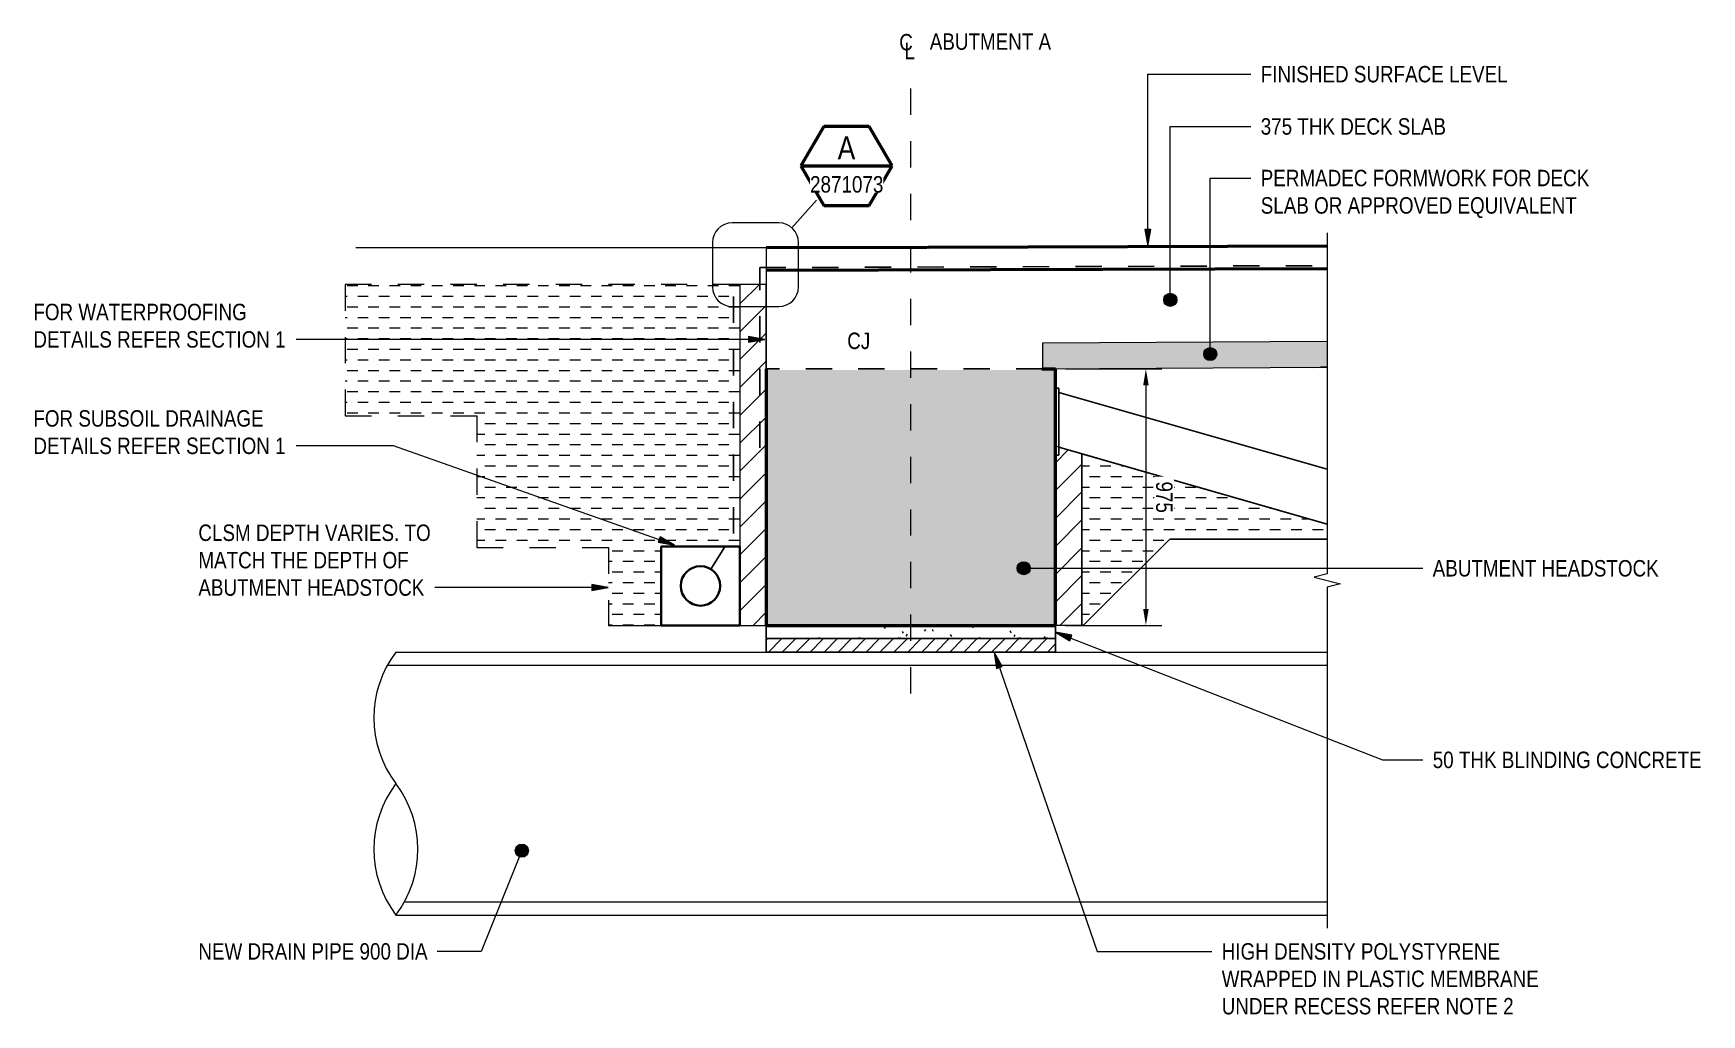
# Model space of a CAD drawing. Header units: metres. Extents: x 577.3 to 602, y 1.8 to 21.
# Drawn here: x 594.67 to 601.01, y 16.53 to 20.26 of the extents above; entities that cross this region are included whole.
import ezdxf

# ---------------------------------------------------------------- set-up
doc = ezdxf.new("R2010")
doc.units = ezdxf.units.M
doc.linetypes.add('JacobsDash', pattern=[0.0045, 0.003, -0.0015])
doc.linetypes.add('JacobsGridLine', pattern=[0.0145, 0.01, -0.001, 0.0025, -0.001])
doc.layers.get('Defpoints').update_dxf_attribs({"color": 41})
for name, color, linetype, lineweight in [('BRIDGE-ABUTMENT-CONC', 7, 'Continuous', 50), ('BRIDGE-FRAMING-LINE-18-HID', 7, 'JacobsDash', 18), ('D-BDGE', 7, 'Continuous', 13), ('D-BDGE-18-SOLID', 7, 'Continuous', 9), ('D-BDGE-FLOOR', 7, 'Continuous', 50), ('D-BDGE-FLOOR-HID', 7, 'JacobsDash', 18), ('D-BDGE-LINE', 7, 'Continuous', 9), ('D-ENHA-GEN-ANNO-SYMB', 7, 'Continuous', 9), ('D-ENHA-GEN-LINE', 7, 'Continuous', 18), ('D-ENHA-GEN-LINE-GRIDS', 7, 'Continuous', 9), ('D-ENHA-TEXT', 7, 'Continuous', 9), ('D-ENHA-TEXT-DIMS', 7, 'Continuous', 9)]:
    doc.layers.add(name, color=color, linetype=linetype, lineweight=lineweight)
doc.styles.add('Arial Narrow', font='ARIALN.TTF', dxfattribs={"height": 0.0625})
doc.styles.add('Arial Narrow_2', font='ARIALN.TTF', dxfattribs={"height": 0.0875})
doc.dimstyles.new('Dimension_Standard_O__mm_', dxfattribs={"dimscale": 0.3048, "dimtxt": 0.063964, "dimasz": 0.205052, "dimexe": 0.19685, "dimexo": 0.123031, "dimgap": 0.123031, "dimtad": 1, "dimdec": 0, "dimlfac": 1000, "dimzin": 0, "dimdsep": 46, "dimtxsty": 'Arial Narrow', "dimsah": 1, "dimcen": 0.09, "dimaunit": 1, "dimadec": 4, "dimazin": 0, "dimtfac": 1, "dimtdec": 4, "dimtix": 1, "dimtmove": 0, "dimatfit": 3, "dimfxl": 1, "dimtvp": 1, "dimtfill": 1, "dimtolj": 1, "dimtzin": 0, "dimlwd": 18, "dimlwe": 18, "dimarcsym": 2})
pattern_1 = [(45, (598.16057, 17.81), (-0.053033, 0.053033), [])]
pattern_2 = [(0, (598.160573, 17.81), (0.04032, 0.04032), [0.04032, -0.04032])]

msp = doc.modelspace()

# ---------------------------------------------------------------- texts
at = {"layer": 'D-ENHA-GEN-LINE', "lineweight": 9, "insert": (598.077, 20.2606), "char_height": 0.0625, "attachment_point": 1, "style": 'Arial Narrow', "bg_fill": 3, "box_fill_scale": 1, "bg_fill_color": 256, "bg_fill_true_color": 13158600, "bg_fill_transparency": 0}
msp.add_mtext('ABUTMENT A', dxfattribs=at)
at = {"layer": 'D-ENHA-TEXT', "char_height": 0.0625, "attachment_point": 1, "style": 'Arial Narrow', "bg_fill": 3, "box_fill_scale": 1, "bg_fill_color": 256, "bg_fill_true_color": 13158600, "bg_fill_transparency": 0}
for s, insert in [('FINISHED SURFACE LEVEL', (599.335, 20.1368)), ('375 THK DECK SLAB', (599.335, 19.938)), ('PERMADEC FORMWORK FOR DECK', (599.335, 19.7419)), ('SLAB OR APPROVED EQUIVALENT', (599.335, 19.6377)), ('FOR WATERPROOFING ', (594.67, 19.2326)), ('DETAILS REFER SECTION 1', (594.67, 19.1284)), ('CJ', (597.7635, 19.123)), ('FOR SUBSOIL DRAINAGE ', (594.67, 18.828)), ('DETAILS REFER SECTION 1', (594.67, 18.7238)), ('ABUTMENT HEADSTOCK', (599.9887, 18.2582)), ('50 THK BLINDING CONCRETE', (599.9887, 17.5299)), ('NEW DRAIN PIPE 900 DIA', (595.2972, 16.8017)), ('HIGH DENSITY POLYSTYRENE ', (599.1868, 16.8017)), ('WRAPPED IN PLASTIC MEMBRANE ', (599.1868, 16.6976)), ('UNDER RECESS REFER NOTE 2', (599.1868, 16.5934))]:
    msp.add_mtext(s, dxfattribs=dict(at, insert=insert))

# ---------------------------------------------------------------- blocks, each defined once
blk = doc.blocks.new('CS_DET_Pile-Column_BreakLine - Tubular BreakLine-6260738-DRG-2871073 - SECTION 03')
at = {"layer": 'D-BDGE-LINE', "color": 143, "lineweight": 18, "true_color": 0x78aac8}
for centre, start, end in [((579.6355, 17.6585), 142.95733, 217.04267), ((579.6355, 17.1585), 142.95733, 217.04267), ((578.973, 17.1585), 322.95733, 37.04267)]:
    blk.add_arc(centre, 0.415, start, end, dxfattribs=at)
blk = doc.blocks.new('CS_DET_BreakLine_ViewScale - CS_Std BreakLine-7767467-DRG-2871073 - SECTION 03')
at = {"layer": 'D-BDGE-LINE'}
for p, q in [((582.8442, 19.5023), (582.8442, 18.2054)), ((582.8442, 18.2054), (582.7942, 18.1929)), ((582.7942, 18.1929), (582.8942, 18.1679)), ((582.8942, 18.1679), (582.8442, 18.1554)), ((582.8442, 18.1554), (582.8442, 16.8585))]:
    blk.add_line(p, q, dxfattribs=at)
blk = doc.blocks.new('DIMBLOCK10-DRG-2871073 - SECTION 03')
at = {"layer": 'D-ENHA-TEXT-DIMS', "color": 0, "lineweight": 18, "transparency": 16777216}
for p, q in [((598.5931, 18.9849), (598.9586, 18.9849)), ((598.8986, 18.9224), (598.8986, 18.0723)), ((598.5931, 18.0098), (598.9586, 18.0098))]:
    blk.add_line(p, q, dxfattribs=at)
at = {"layer": 'D-ENHA-TEXT-DIMS', "color": 0, "transparency": 16777216}
for points in [[(598.9091, 18.9224), (598.8882, 18.9224), (598.8986, 18.9849)], [(598.9091, 18.0723), (598.8882, 18.0723), (598.8986, 18.0098)]]:
    blk.add_solid(points, dxfattribs=at)
at = {"layer": 'Defpoints', "color": 0, "transparency": 16777216}
for p in [(598.5556, 18.9849), (598.5556, 18.0098), (598.8986, 18.0098)]:
    blk.add_point(p, dxfattribs=at)
at = {"layer": 'D-ENHA-TEXT-DIMS', "color": 0, "lineweight": 18, "transparency": 16777216, "insert": (598.9681, 18.4973), "char_height": 0.0625, "width": 0.142549, "attachment_point": 5, "rotation": 270.00012, "style": 'Arial Narrow', "bg_fill": 3, "box_fill_scale": 1.1, "bg_fill_color": 256, "bg_fill_true_color": 13158600, "bg_fill_transparency": 0}
blk.add_mtext('\\A1;975', dxfattribs=at)
blk = doc.blocks.new('CS_Annot_Centreline Symbol1 - CS_Annot_Centreline Symbol-5309845-DRG-2871073 - SECTION 03')
at = {"layer": 'D-ENHA-GEN-LINE', "lineweight": 9, "char_height": 0.0625, "attachment_point": 1, "style": 'Arial Narrow'}
for s, insert, width in [('C  ', (581.2175, 20.2583), 0.110232), ('L', (581.237, 20.225), 0.048101)]:
    blk.add_mtext(s, dxfattribs=dict(at, insert=insert, width=width))
blk = doc.blocks.new('Drafting View - DetailHead-4939574-DRG-2871073 - SECTION 03')
at = {"layer": 'D-ENHA-GEN-ANNO-SYMB', "lineweight": 50}
for p, q in [((580.9306, 19.9065), (580.8439, 19.7564)), ((581.1037, 19.9065), (580.9306, 19.9065)), ((581.1903, 19.7565), (581.1037, 19.9065)), ((580.8439, 19.7565), (581.1903, 19.7565)), ((580.8439, 19.7564), (580.9305, 19.6065)), ((581.1037, 19.6065), (581.1903, 19.7565)), ((580.9305, 19.6065), (581.1037, 19.6065))]:
    blk.add_line(p, q, dxfattribs=at)

# ---------------------------------------------------------------- hatches: boundary and pattern name
at = {"layer": 'BRIDGE-ABUTMENT-CONC', "true_color": 0xc0c0c0}
for points in [[(597.4556, 18.0098), (598.5556, 18.0098), (598.5556, 18.9849), (598.5027, 18.9849), (598.5027, 18.9804), (597.4627, 18.9804), (597.4627, 18.9849), (597.4556, 18.9849), (597.4556, 18.3779)], [(598.5556, 18.9849), (598.5556, 18.9849), (598.5027, 18.9849)], [(598.5556, 18.0098), (598.5556, 18.0099), (598.5556, 18.9849)]]:
    msp.add_hatch(color=9, dxfattribs=at).paths.add_polyline_path(points)
at = {"layer": 'D-BDGE-LINE'}
h = msp.add_hatch(dxfattribs=at)
h.set_pattern_fill('FP_9', color=256, style=0, pattern_type=2)
h.set_pattern_definition(pattern_2)
h.paths.add_polyline_path([(597.0556, 18.0098), (597.0556, 18.3098), (597.3556, 18.3098), (597.3556, 19.3062), (595.8556, 19.3062), (595.8556, 18.8062), (596.3556, 18.8062), (596.3556, 18.3062), (596.8556, 18.3062), (596.8556, 18.0098)])
h = msp.add_hatch(dxfattribs=at)
h.set_pattern_fill('FP_8', color=256, style=0, pattern_type=2)
h.set_pattern_definition(pattern_1)
h.paths.add_polyline_path([(597.4556, 18.0098), (597.4556, 19.3062), (597.3556, 19.3062), (597.3556, 18.0098)])
at = {"layer": 'D-BDGE-LINE', "true_color": 0xc7ffc7}
msp.add_hatch(color=254, dxfattribs=at).paths.add_polyline_path([(598.5056, 18.9849), (599.5878, 18.9912), (599.5878, 19.0891), (598.5054, 19.0832), (598.5056, 18.9879)])
at = {"layer": 'D-BDGE-LINE'}
h = msp.add_hatch(dxfattribs=at)
h.set_pattern_fill('FP_8', color=256, style=0, pattern_type=2)
h.set_pattern_definition(pattern_1)
h.paths.add_polyline_path([(598.6557, 18.0104), (598.6557, 18.6625), (598.5557, 18.6912), (598.5557, 18.0104)])
h = msp.add_hatch(dxfattribs=at)
h.set_pattern_fill('FP_9', color=256, style=0, pattern_type=2)
h.set_pattern_definition(pattern_2)
h.paths.add_polyline_path([(598.6616, 18.0104), (598.9893, 18.338), (599.5878, 18.3382), (599.5878, 18.3952), (598.6557, 18.6625), (598.6557, 18.0104)])
h = msp.add_hatch(dxfattribs=at)
h.set_pattern_fill('FP_10', color=256, style=0, pattern_type=2)
h.set_pattern_definition([(0, (598.160573, 17.81), (0.2032, 0.0508), [0.00838, -0.14402, 0.00838, -0.14402, -0.8128]), (0, (598.160573, 17.81), (0.2032, 0.0508), [-0.3048, 0.00838, -0.29642, 0.00838, -0.14402, -0.3556]), (0, (598.160573, 17.81), (0.2032, 0.0508), [-0.762, 0.00838, -0.09322, 0.00838, -0.24562]), (120, (598.236573, 17.836), (-0.145594, 0.1505764), [0.00838, -0.14402, 0.00838, -0.14402, -0.8128]), (120, (598.236573, 17.836), (-0.145594, 0.1505764), [-0.3048, 0.00838, -0.29642, 0.00838, -0.14402, -0.3556]), (120, (598.236573, 17.836), (-0.145594, 0.1505764), [-0.762, 0.00838, -0.09322, 0.00838, -0.24562]), (240, (598.261573, 17.937), (-0.057606, -0.2013764), [0.00838, -0.14402, 0.00838, -0.14402, -0.8128]), (240, (598.261573, 17.937), (-0.057606, -0.2013764), [-0.3048, 0.00838, -0.29642, 0.00838, -0.14402, -0.3556]), (240, (598.261573, 17.937), (-0.057606, -0.2013764), [-0.762, 0.00838, -0.09322, 0.00838, -0.24562])])
h.paths.add_polyline_path([(597.4556, 17.9595), (598.5556, 17.9595), (598.5556, 18.0095), (597.4555, 18.0095), (597.4556, 17.9595)])
h = msp.add_hatch(dxfattribs=at)
h.set_pattern_fill('FP_11', color=256, style=0, pattern_type=2)
h.set_pattern_definition([(45, (598.160573, 17.81), (-0.0265165, 0.0265165), [])])
h.paths.add_polyline_path([(598.5556, 17.9085), (598.5556, 17.9595), (597.4555, 17.9595), (597.4556, 17.9085), (597.7905, 17.9085)])
at = {"layer": 'D-ENHA-TEXT'}
for points in [[(598.906, 19.4528), (598.917, 19.5153), (598.895, 19.5153)], [(597.4508, 19.0972), (597.3883, 19.1082), (597.3883, 19.0861)], [(597.1071, 18.3153), (597.0518, 18.3465), (597.0445, 18.3257)], [(596.855, 18.1537), (596.7925, 18.1648), (596.7925, 18.1427)], [(598.5552, 17.9847), (598.6094, 17.9517), (598.6174, 17.9722)], [(598.3214, 17.9086), (598.3313, 17.8459), (598.3522, 17.8531)]]:
    msp.add_hatch(color=256, dxfattribs=at).paths.add_polyline_path(points)
h = msp.add_hatch(color=256, dxfattribs=at)
edge = h.paths.add_edge_path()
edge.add_arc((598.9913, 19.2475), 0.025, 0, 360)
h = msp.add_hatch(color=256, dxfattribs=at)
edge = h.paths.add_edge_path()
edge.add_arc((599.1432, 19.0414), 0.025, 0, 360)
h = msp.add_hatch(color=256, dxfattribs=at)
edge = h.paths.add_edge_path()
edge.add_arc((598.4341, 18.227), 0.025, 0, 360)
h = msp.add_hatch(color=256, dxfattribs=at)
edge = h.paths.add_edge_path()
edge.add_arc((596.5267, 17.1534), 0.025, 0, 360)

# ---------------------------------------------------------------- linework, layer by layer
at = {"layer": 'BRIDGE-ABUTMENT-CONC'}
for p, q in [((597.4556, 18.9849), (597.4556, 18.0098)), ((598.5027, 18.9849), (598.5556, 18.9849)), ((598.5556, 18.0098), (598.5556, 18.9849)), ((598.5556, 18.9849), (598.5556, 18.9849)), ((597.4556, 18.0098), (598.5556, 18.0098)), ((598.5556, 18.0098), (598.5556, 18.0099))]:
    msp.add_line(p, q, dxfattribs=at)
at = {"layer": 'BRIDGE-FRAMING-LINE-18-HID', "color": 8, "true_color": 0x808080}
for p, q in [((597.4556, 18.9849), (597.4604, 18.9849)), ((598.5556, 18.0099), (597.4556, 18.0099))]:
    msp.add_line(p, q, dxfattribs=at)
at = {"layer": 'D-BDGE', "lineweight": 18}
for p, q in [((597.4556, 19.4456), (595.8956, 19.4456)), ((596.8556, 18.0098), (597.0556, 18.0098))]:
    msp.add_line(p, q, dxfattribs=at)
at = {"layer": 'D-BDGE', "linetype": 'JacobsDash', "lineweight": 25}
for p, q in [((597.4306, 19.3699), (599.5878, 19.3776)), ((597.4306, 18.6849), (597.4306, 19.3699)), ((597.3306, 18.3598), (597.3306, 19.3062)), ((598.5056, 18.9849), (597.4556, 18.9849)), ((597.2454, 18.2234), (597.3306, 18.3598))]:
    msp.add_line(p, q, dxfattribs=at)
at = {"layer": 'D-BDGE', "linetype": 'JacobsDash', "lineweight": 18}
for p, q in [((597.3556, 19.3062), (595.8556, 19.3062)), ((595.8556, 19.3062), (595.8556, 18.8062)), ((595.8556, 18.8062), (596.3556, 18.8062)), ((596.3556, 18.8062), (596.3556, 18.3062)), ((596.3556, 18.3062), (596.8556, 18.3062)), ((596.8556, 18.3062), (596.8556, 18.0098))]:
    msp.add_line(p, q, dxfattribs=at)
at = {"layer": 'D-BDGE', "lineweight": 9}
for p, q in [((597.3556, 19.3062), (597.3556, 18.0098)), ((597.4556, 19.3062), (597.3556, 19.3062)), ((597.4556, 18.0098), (597.4556, 19.3062)), ((598.5557, 18.6912), (598.5557, 18.0104)), ((598.6557, 18.6625), (598.5557, 18.6912)), ((598.6557, 18.0104), (598.6557, 18.6625)), ((597.3556, 18.0098), (597.4556, 18.0098)), ((598.5557, 18.0104), (598.6557, 18.0104))]:
    msp.add_line(p, q, dxfattribs=at)
at = {"layer": 'D-BDGE', "color": 8, "lineweight": 25, "true_color": 0x808080}
for p, q in [((598.5683, 18.9116), (598.5583, 18.9116)), ((598.5683, 18.9116), (598.5683, 18.6566)), ((599.5878, 18.6033), (598.5683, 18.8956)), ((598.5683, 18.6566), (598.5583, 18.6566)), ((599.5878, 18.3952), (598.5683, 18.6876))]:
    msp.add_line(p, q, dxfattribs=at)
at = {"layer": 'D-BDGE', "lineweight": 25}
for p, q in [((599.5878, 18.3952), (598.6557, 18.6625)), ((598.6557, 18.6625), (598.6557, 18.0104)), ((598.6616, 18.0104), (598.9893, 18.338)), ((598.9893, 18.338), (599.5878, 18.3382)), ((598.5556, 18.0095), (597.4555, 18.0095)), ((597.4555, 18.0095), (597.4555, 17.9595)), ((598.5556, 17.9595), (598.5556, 18.0095)), ((598.6557, 18.0104), (598.6616, 18.0104)), ((597.4555, 17.9595), (598.5556, 17.9595)), ((598.5556, 17.9595), (597.4555, 17.9595)), ((597.4555, 17.9595), (597.4555, 17.9085)), ((598.5556, 17.9085), (598.5556, 17.9595)), ((597.4555, 17.9085), (598.5556, 17.9085))]:
    msp.add_line(p, q, dxfattribs=at)
at = {"layer": 'D-BDGE', "lineweight": 35}
for p, q in [((597.0556, 18.3098), (597.3556, 18.3098)), ((597.0556, 18.0098), (597.0556, 18.3098)), ((597.3556, 18.3098), (597.3556, 18.0098)), ((597.3556, 18.0098), (597.0556, 18.0098))]:
    msp.add_line(p, q, dxfattribs=at)
at = {"layer": 'D-BDGE', "color": 143, "lineweight": 18, "true_color": 0x78aac8}
for p, q in [((596.0478, 17.9085), (599.5878, 17.9085)), ((596.0154, 17.8585), (599.5878, 17.8585)), ((596.0799, 16.9585), (599.5878, 16.9585)), ((596.0478, 16.9085), (599.5878, 16.9085))]:
    msp.add_line(p, q, dxfattribs=at)
at = {"layer": 'D-BDGE', "lineweight": 35}
msp.add_circle((597.2056, 18.1598), 0.075, dxfattribs=at)
at = {"layer": 'D-BDGE-18-SOLID', "color": 252, "true_color": 0x888888}
for p, q in [((599.5878, 19.0891), (598.5054, 19.0832)), ((598.5054, 19.0832), (598.5056, 18.9849)), ((598.5056, 18.9849), (599.5878, 18.9912))]:
    msp.add_line(p, q, dxfattribs=at)
at = {"layer": 'D-BDGE-FLOOR'}
for p, q in [((597.4556, 19.4462), (598.0679, 19.448)), ((597.4556, 19.4461), (597.4556, 19.4462)), ((598.0714, 19.448), (599.5878, 19.4524)), ((597.4556, 19.36), (599.5878, 19.3661)), ((597.4556, 19.3599), (597.4556, 19.36))]:
    msp.add_line(p, q, dxfattribs=at)
at = {"layer": 'D-BDGE-FLOOR', "lineweight": 18}
for p, q in [((598.0638, 19.4479), (597.4556, 19.4461)), ((597.4556, 19.4461), (597.4556, 19.3611)), ((599.5878, 19.4523), (598.0638, 19.4479)), ((598.0638, 19.4479), (598.0714, 19.448)), ((599.5878, 19.366), (597.4556, 19.3599)), ((597.4556, 19.3611), (598.0638, 19.3629)), ((597.4556, 19.3599), (597.4556, 18.9849)), ((598.0638, 19.3629), (599.5878, 19.3673)), ((597.4556, 18.9849), (597.4627, 18.9849)), ((598.5027, 18.9879), (598.5056, 18.9879)), ((599.5357, 18.9909), (599.5878, 18.991))]:
    msp.add_line(p, q, dxfattribs=at)
at = {"layer": 'D-BDGE-FLOOR-HID'}
for p, q in [((598.0679, 19.363), (597.4556, 19.3612)), ((598.0714, 19.363), (598.0687, 19.363)), ((599.5878, 19.3674), (598.0714, 19.363)), ((597.4627, 18.985), (597.4556, 18.985)), ((598.5056, 18.988), (598.5027, 18.988)), ((599.5878, 18.9911), (599.5625, 18.991))]:
    msp.add_line(p, q, dxfattribs=at)
at = {"layer": 'D-ENHA-GEN-ANNO-SYMB', "lineweight": 18}
for p, q in [((597.5031, 19.54), (597.3262, 19.54)), ((597.2512, 19.465), (597.2512, 19.2973)), ((597.5781, 19.2973), (597.5781, 19.465)), ((597.3262, 19.2223), (597.5031, 19.2223))]:
    msp.add_line(p, q, dxfattribs=at)
for centre, start, end in [((597.3262, 19.465), 90, 180), ((597.5031, 19.465), 0, 90), ((597.3262, 19.2973), 180, 270), ((597.5031, 19.2973), 270, 0)]:
    msp.add_arc(centre, 0.075, start, end, dxfattribs=at)
at = {"layer": 'D-ENHA-GEN-LINE-GRIDS', "linetype": 'JacobsGridLine', "lineweight": 18}
msp.add_line((598.0056, 17.751), (598.0056, 20.1224), dxfattribs=at)
at = {"layer": 'D-ENHA-TEXT'}
for p, q in [((598.906, 20.1055), (599.2975, 20.1055)), ((598.906, 19.4528), (598.906, 20.1055)), ((598.9913, 19.9067), (599.2975, 19.9067)), ((598.9913, 19.2475), (598.9913, 19.9067)), ((599.1432, 19.7106), (599.2975, 19.7106)), ((599.1432, 19.0414), (599.1432, 19.7106)), ((598.917, 19.5153), (598.895, 19.5153)), ((598.895, 19.5153), (598.906, 19.4528)), ((598.906, 19.4528), (598.917, 19.5153)), ((595.7036, 19.0972), (595.6683, 19.0972)), ((597.4508, 19.0972), (595.7036, 19.0972)), ((597.4508, 19.0972), (597.3883, 19.1082)), ((597.3883, 19.1082), (597.3883, 19.0861)), ((597.3883, 19.0861), (597.4508, 19.0972)), ((595.8477, 18.6926), (595.6683, 18.6926)), ((596.0385, 18.6926), (595.8477, 18.6926)), ((597.0518, 18.3465), (597.0445, 18.3257)), ((597.0445, 18.3257), (597.1071, 18.3153)), ((597.1071, 18.3153), (597.0518, 18.3465)), ((598.4341, 18.227), (599.9512, 18.227)), ((596.4749, 18.1537), (596.1963, 18.1537)), ((596.855, 18.1537), (596.4749, 18.1537)), ((596.855, 18.1537), (596.7925, 18.1648)), ((596.7925, 18.1648), (596.7925, 18.1427)), ((596.7925, 18.1427), (596.855, 18.1537)), ((598.6094, 17.9517), (598.6174, 17.9722)), ((598.3214, 17.9086), (598.3313, 17.8459)), ((598.3522, 17.8531), (598.3214, 17.9086)), ((598.3214, 17.9086), (598.7136, 16.7705)), ((598.3313, 17.8459), (598.3522, 17.8531)), ((599.798, 17.4986), (599.9512, 17.4986)), ((596.5267, 17.1534), (596.3718, 16.7705)), ((596.2062, 16.7705), (596.2045, 16.7705)), ((596.3718, 16.7705), (596.2062, 16.7705)), ((598.7136, 16.7705), (599.1493, 16.7705))]:
    msp.add_line(p, q, dxfattribs=at)
for centre in [(598.9913, 19.2475), (599.1432, 19.0414), (598.4341, 18.227), (596.5267, 17.1534)]:
    msp.add_circle(centre, 0.025, dxfattribs=at)

# ---------------------------------------------------------------- block references
at = {"layer": 'D-BDGE-LINE'}
msp.add_blockref('CS_DET_BreakLine_ViewScale - CS_Std BreakLine-7767467-DRG-2871073 - SECTION 03', (16.7436, 0), dxfattribs=at)
at = {"layer": 'D-BDGE-LINE', "color": 143, "true_color": 0x78aac8}
msp.add_blockref('CS_DET_Pile-Column_BreakLine - Tubular BreakLine-6260738-DRG-2871073 - SECTION 03', (16.7436, 0), dxfattribs=at)
at = {"layer": 'D-ENHA-GEN-ANNO-SYMB', "lineweight": 50}
msp.add_blockref('Drafting View - DetailHead-4939574-DRG-2871073 - SECTION 03', (16.7436, 0), dxfattribs=at)
at = {"layer": 'D-ENHA-GEN-LINE', "lineweight": 9}
msp.add_blockref('CS_Annot_Centreline Symbol1 - CS_Annot_Centreline Symbol-5309845-DRG-2871073 - SECTION 03', (16.7436, 0), dxfattribs=at)

msp.set_redraw_order([(e.dxf.handle, doc.entitydb.next_handle()) for e in msp.query("TEXT MTEXT ATTDEF DIMENSION ARC_DIMENSION")])  # texts and dimensions are drawn at this point

# ---------------------------------------------------------------- next in the draw order: texts
at = {"layer": 'D-ENHA-GEN-ANNO-SYMB', "insert": (597.7271, 19.8689), "char_height": 0.0875, "attachment_point": 1, "style": 'Arial Narrow_2', "bg_fill": 3, "box_fill_scale": 1, "bg_fill_color": 256, "bg_fill_transparency": 0}
msp.add_mtext('A', dxfattribs=at)
at = {"layer": 'D-ENHA-GEN-ANNO-SYMB', "insert": (597.6221, 19.7179), "char_height": 0.0625, "attachment_point": 1, "style": 'Arial Narrow', "bg_fill": 3, "box_fill_scale": 1, "bg_fill_color": 256, "bg_fill_true_color": 13158600, "bg_fill_transparency": 0}
msp.add_mtext('2871073', dxfattribs=at)
at = {"layer": 'D-ENHA-TEXT', "char_height": 0.0625, "attachment_point": 1, "style": 'Arial Narrow', "bg_fill": 3, "box_fill_scale": 1, "bg_fill_color": 256, "bg_fill_true_color": 13158600, "bg_fill_transparency": 0}
for s, insert in [('CLSM DEPTH VARIES. TO ', (595.2972, 18.3933)), ('MATCH THE DEPTH OF ', (595.2972, 18.2892)), ('ABUTMENT HEADSTOCK', (595.2972, 18.185))]:
    msp.add_mtext(s, dxfattribs=dict(at, insert=insert))

# ---------------------------------------------------------------- next in the draw order: dimensions: what is measured, and where the dimension line sits
at = {"layer": 'D-ENHA-TEXT-DIMS', "lineweight": 18}
dim = msp.add_linear_dim(base=(598.8986, 18.0098), p1=(598.5556, 18.9849), p2=(598.5556, 18.0098), angle=270.00012, dimstyle='Dimension_Standard_O__mm_', override={"dimpost": '<>', "dimfxl": 0.975049}, dxfattribs=at)
dim.commit()
dim.dimension.update_dxf_attribs({"geometry": 'DIMBLOCK10-DRG-2871073 - SECTION 03', "text_midpoint": (598.9681, 18.4973)})

# ---------------------------------------------------------------- next in the draw order: linework, layer by layer
at = {"layer": 'D-ENHA-GEN-ANNO-SYMB', "lineweight": 18}
msp.add_line((597.5528, 19.5212), (597.646, 19.6267), dxfattribs=at)
at = {"layer": 'D-ENHA-TEXT'}
for p, q in [((597.1071, 18.3153), (596.0385, 18.6926)), ((598.5552, 17.9847), (598.6094, 17.9517)), ((598.6174, 17.9722), (598.5552, 17.9847)), ((598.5552, 17.9847), (599.798, 17.4986))]:
    msp.add_line(p, q, dxfattribs=at)

doc.saveas('drawing.dxf')
